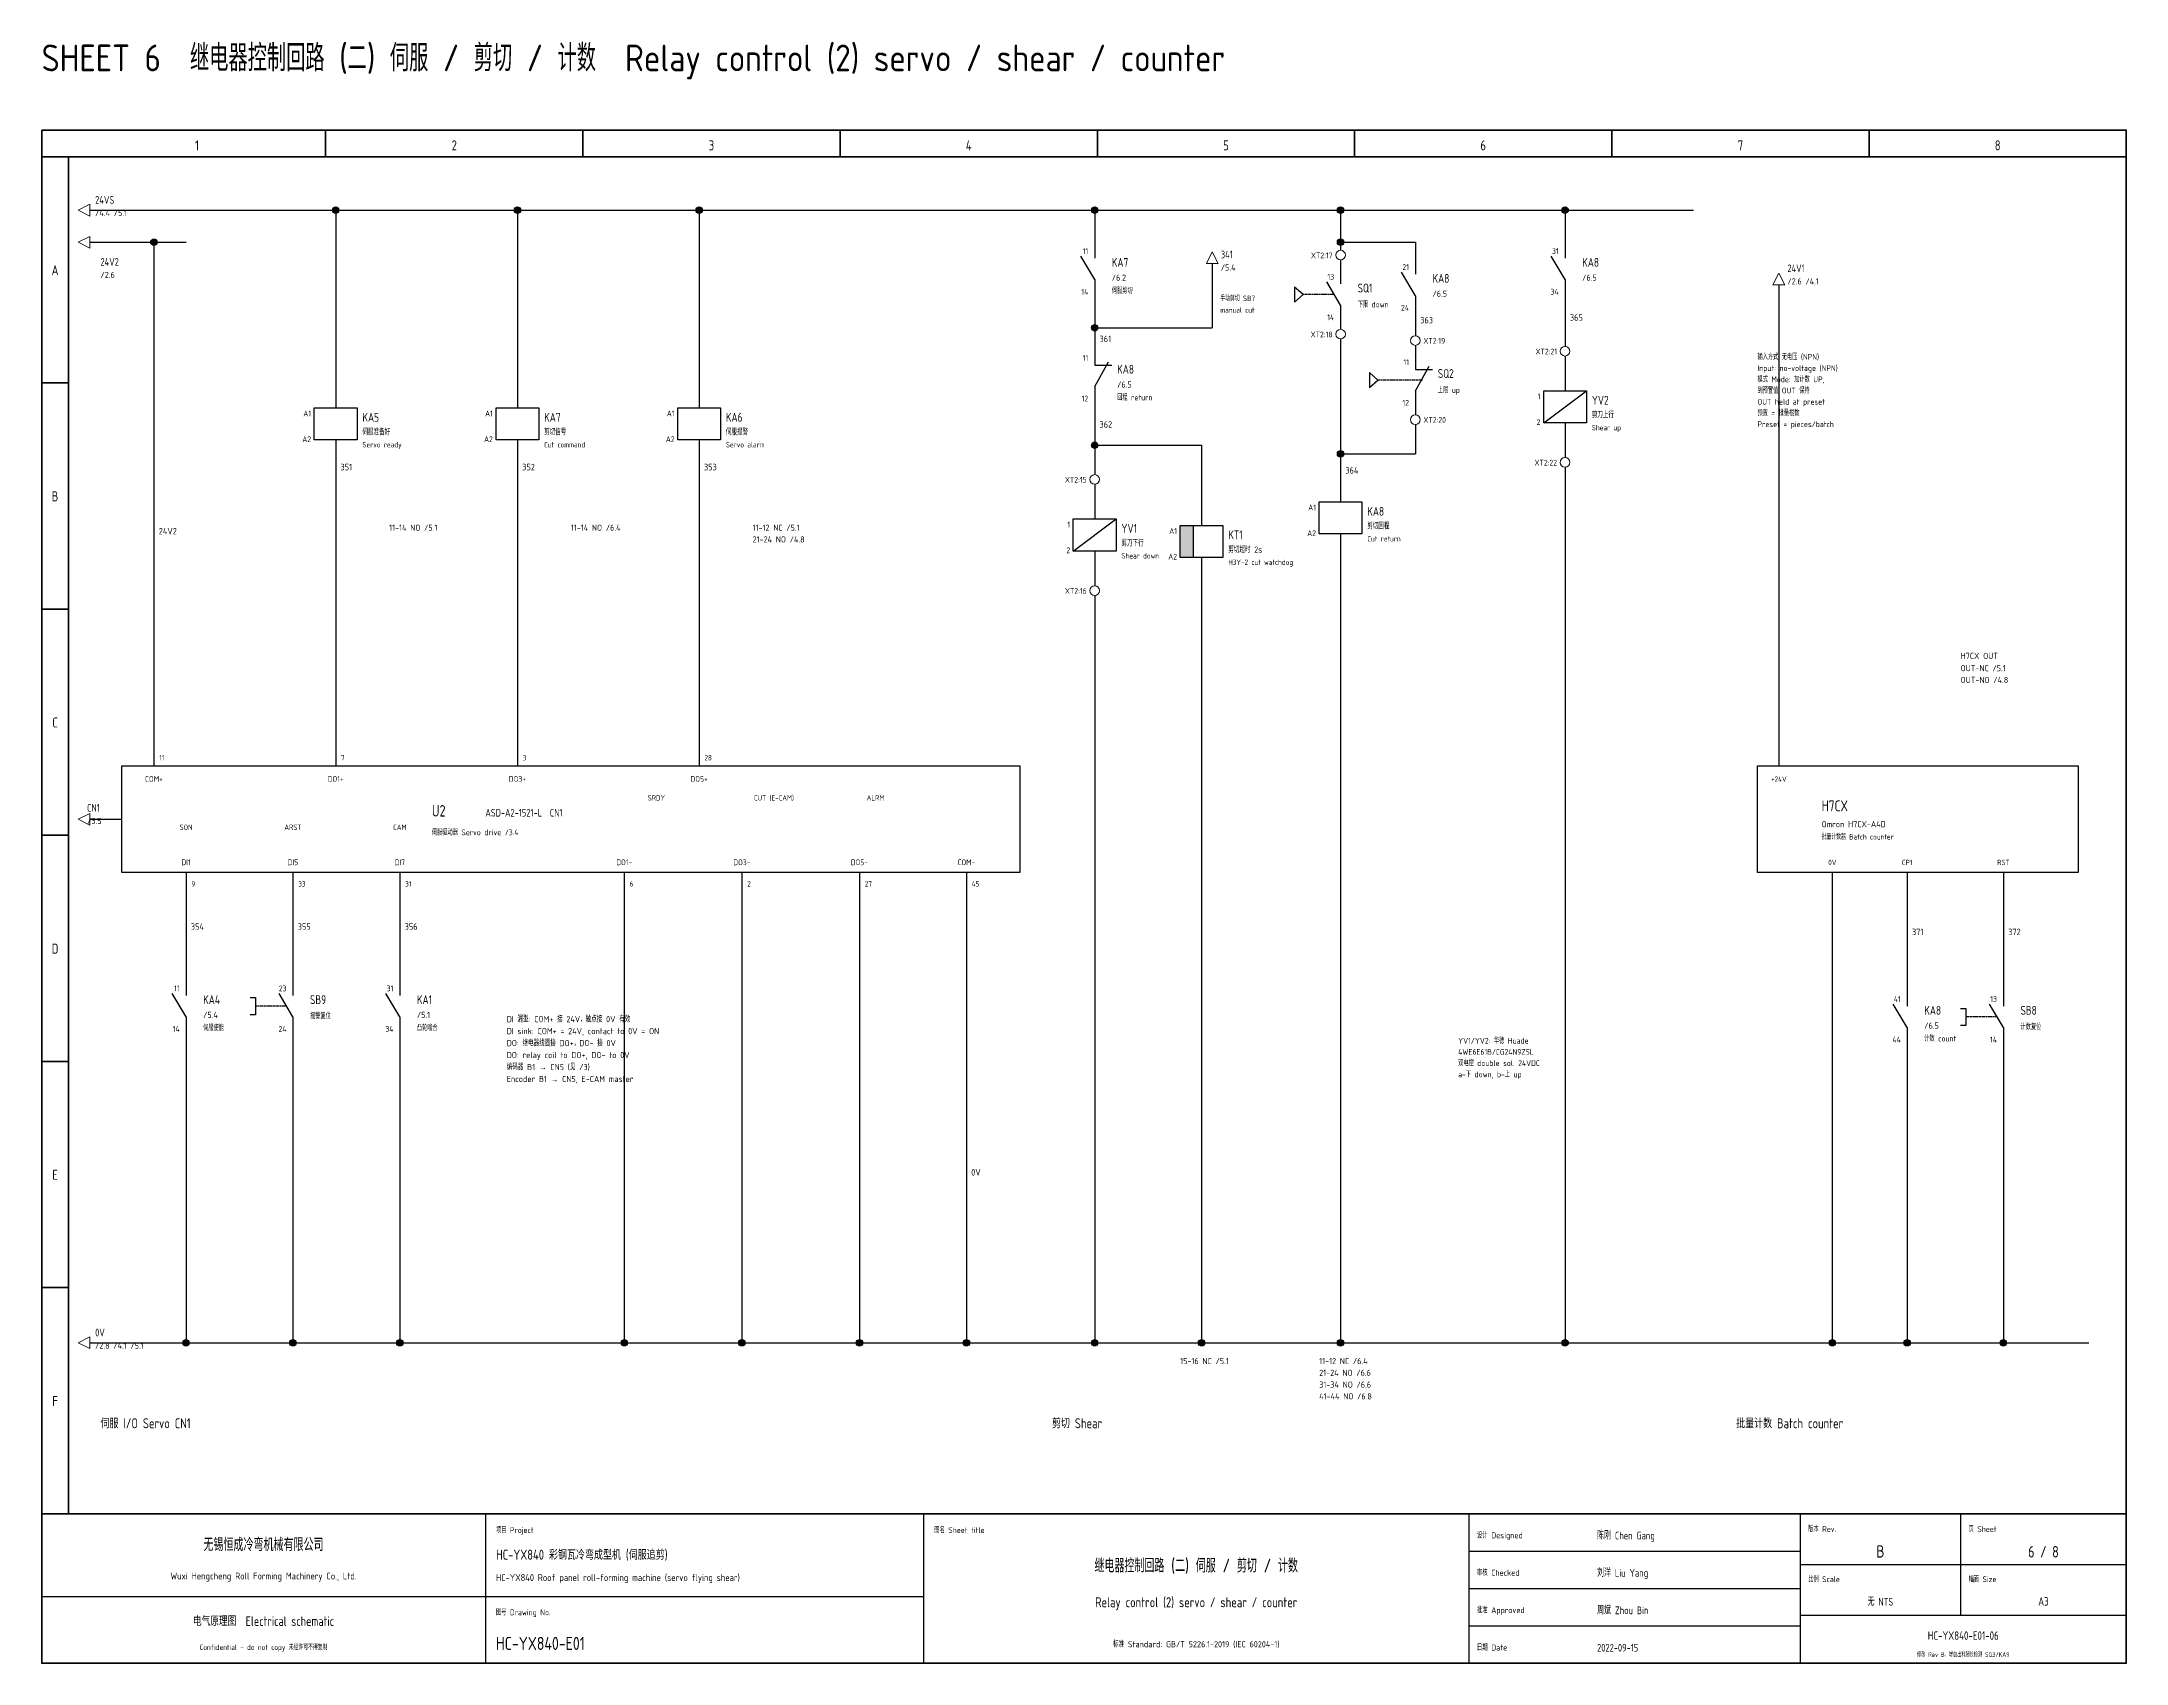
# Model space of a CAD drawing. Header units: millimetres. Extents: x 25 to 1765, y 5 to 309.
# Drawn here: x 1375 to 1765, y 5 to 308.5 of the extents above; entities that cross this region are included whole.
import ezdxf
from ezdxf.enums import TextEntityAlignment as Align

# ---------------------------------------------------------------- set-up
doc = ezdxf.new("R2010")
doc.units = ezdxf.units.MM
doc.header["$LTSCALE"] = 0.25
doc.linetypes.add('DASHED', pattern=[1.524, 1.27, -0.254])
for name, color, linetype, lineweight in [('FRAME', 8, 'Continuous', 50), ('NOTE', 7, 'Continuous', 18), ('PIN', 8, 'Continuous', 13), ('SYM', 7, 'Continuous', 25), ('TAG', 3, 'Continuous', 25), ('TERM', 6, 'Continuous', 18), ('TEXT', 7, 'Continuous', 18), ('TITLE', 8, 'Continuous', 25), ('WIRE', 1, 'Continuous', 30), ('WIRENO', 4, 'Continuous', 13), ('XREF', 5, 'Continuous', 13)]:
    doc.layers.add(name, color=color, linetype=linetype, lineweight=lineweight)
doc.styles.add('GB', font='gbenor.shx', dxfattribs={"bigfont": 'gbcbig.shx'})

msp = doc.modelspace()

# ---------------------------------------------------------------- texts
at = {"layer": 'FRAME', "style": 'GB', "width": 0.9}
for s, p in [('1', (1404.062, 288.2)), ('2', (1452.188, 288.2)), ('3', (1500.312, 288.2)), ('4', (1548.438, 288.2)), ('5', (1596.562, 288.2)), ('6', (1644.688, 288.2)), ('7', (1692.812, 288.2)), ('8', (1740.938, 288.2)), ('A', (1377.5, 264.833)), ('B', (1377.5, 222.5)), ('C', (1377.5, 180.167)), ('D', (1377.5, 137.833)), ('E', (1377.5, 95.5)), ('F', (1377.5, 53.167))]:
    msp.add_text(s, height=1.872, dxfattribs=at).set_placement(p, align=Align.CENTER)
at = {"layer": 'NOTE', "style": 'GB', "width": 0.9}
for s, height, p in [('输入方式 无电压 (NPN)', 1.08, (1696, 249)), ('模式 Mode: 加计数 UP,', 1.08, (1696, 244.8)), ('Input: no-voltage (NPN)', 1.08, (1696, 246.9)), ('到预置值 OUT 保持', 1.08, (1696, 242.7)), ('预置 = 批量根数', 1.08, (1696, 238.5)), ('OUT held at preset', 1.08, (1696, 240.6)), ('Preset = pieces/batch', 1.08, (1696, 236.4)), ('DI 漏型: COM+ 接 24V，触点接 0V 有效', 1.152, (1462, 125)), ('DI sink: COM+ = 24V, contact to 0V = ON', 1.152, (1462, 122.76)), ('DO: 继电器线圈接 DO+，DO- 接 0V', 1.152, (1462, 120.52)), ('YV1/YV2: 华德 Huade', 1.08, (1640, 121)), ('编码器 B1 → CN5 (见 /3)', 1.152, (1462, 116.04)), ('DO: relay coil to DO+, DO- to 0V', 1.152, (1462, 118.28)), ('双电控 double sol. 24VDC', 1.08, (1640, 116.8)), ('4WE6E61B/CG24N9Z5L', 1.08, (1640, 118.9)), ('Encoder B1 → CN5, E-CAM master', 1.152, (1462, 113.8)), ('a=下 down, b=上 up', 1.08, (1640, 114.7)), ('伺服 I/O Servo CN1', 1.872, (1386, 49)), ('剪切 Shear', 1.872, (1564, 49)), ('批量计数 Batch counter', 1.872, (1692, 49))]:
    msp.add_text(s, height=height, dxfattribs=at).set_placement(p)
at = {"layer": 'PIN', "style": 'GB', "width": 0.9}
for s, p in [('11', (1570.8, 268.8)), ('31', (1658.8, 268.8)), ('21', (1630.8, 265.8)), ('14', (1570.8, 261.2)), ('13', (1616.8, 264)), ('34', (1658.8, 261.2)), ('14', (1616.8, 256.4)), ('24', (1630.8, 258.2)), ('11', (1570.8, 248.8)), ('11', (1630.8, 248)), ('12', (1570.8, 241.2)), ('1', (1655.4, 241.6)), ('A1', (1425.4, 238.4)), ('A1', (1459.4, 238.4)), ('A1', (1493.4, 238.4)), ('12', (1630.8, 240.4)), ('A2', (1425.4, 233.6)), ('A2', (1459.4, 233.6)), ('A2', (1493.4, 233.6)), ('2', (1655.4, 236.8)), ('1', (1567.4, 217.6)), ('A1', (1613.4, 220.8)), ('A1', (1587.4, 216.4)), ('A2', (1613.4, 216)), ('2', (1567.4, 212.8)), ('A2', (1587.4, 211.6)), ('11', (1400.8, 130.8)), ('23', (1420.8, 130.8)), ('31', (1440.8, 130.8)), ('41', (1722.8, 128.8)), ('13', (1740.8, 128.8)), ('14', (1400.8, 123.2)), ('24', (1420.8, 123.2)), ('34', (1440.8, 123.2)), ('44', (1722.8, 121.2)), ('14', (1740.8, 121.2))]:
    msp.add_text(s, height=1.08, dxfattribs=at).set_placement(p, align=Align.RIGHT)
for s, p in [('11', (1397, 174)), ('7', (1431, 174)), ('3', (1465, 174)), ('28', (1499, 174)), ('9', (1403, 150.4)), ('33', (1423, 150.4)), ('31', (1443, 150.4)), ('6', (1485, 150.4)), ('2', (1507, 150.4)), ('27', (1529, 150.4)), ('45', (1549, 150.4))]:
    msp.add_text(s, height=1.008, dxfattribs=at).set_placement(p)
for s, height, p in [('COM+', 1.08, (1396, 170)), ('DO1+', 1.08, (1430, 170)), ('DO3+', 1.08, (1464, 170)), ('DO5+', 1.08, (1498, 170)), ('+24V', 1.008, (1700, 170)), ('DI1', 1.08, (1402, 154.4)), ('DI5', 1.08, (1422, 154.4)), ('DI7', 1.08, (1442, 154.4)), ('DO1-', 1.08, (1484, 154.4)), ('DO3-', 1.08, (1506, 154.4)), ('DO5-', 1.08, (1528, 154.4)), ('COM-', 1.08, (1548, 154.4)), ('0V', 1.008, (1710, 154.4)), ('CP1', 1.008, (1724, 154.4)), ('RST', 1.008, (1742, 154.4))]:
    msp.add_text(s, height=height, dxfattribs=at).set_placement(p, align=Align.CENTER)
at = {"layer": 'TAG', "style": 'GB', "width": 0.9}
for s, height, p in [('KA7', 1.656, (1575.2, 266.4)), ('KA8', 1.656, (1663.2, 266.4)), ('SQ1', 1.656, (1621.2, 261.6)), ('KA8', 1.656, (1635.2, 263.4)), ('KA8', 1.656, (1576.2, 246.4)), ('SQ2', 1.656, (1636.2, 245.6)), ('YV2', 1.656, (1665, 240.6)), ('KA5', 1.656, (1435, 237.4)), ('KA7', 1.656, (1469, 237.4)), ('KA6', 1.656, (1503, 237.4)), ('KA8', 1.656, (1623, 219.8)), ('YV1', 1.656, (1577, 216.6)), ('KT1', 1.656, (1597, 215.4)), ('U2', 2.16, (1448, 163.5)), ('H7CX', 2.016, (1708, 164.5)), ('KA4', 1.656, (1405.2, 128.4)), ('SB9', 1.656, (1425.2, 128.4)), ('KA1', 1.656, (1445.2, 128.4)), ('KA8', 1.656, (1727.2, 126.4)), ('SB8', 1.656, (1745.2, 126.4))]:
    msp.add_text(s, height=height, dxfattribs=at).set_placement(p)
at = {"layer": 'TERM', "style": 'GB', "width": 0.9}
for s, p in [('XT2:17', (1616.5, 268)), ('XT2:18', (1616.5, 253.2)), ('XT2:21', (1658.5, 250)), ('XT2:22', (1658.5, 229.2)), ('XT2:15', (1570.5, 226)), ('XT2:16', (1570.5, 205.2))]:
    msp.add_text(s, height=1.08, dxfattribs=at).set_placement(p, align=Align.RIGHT)
for s, p in [('XT2:19', (1633.5, 252)), ('XT2:20', (1633.5, 237.2))]:
    msp.add_text(s, height=1.08, dxfattribs=at).set_placement(p)
at = {"layer": 'TEXT', "style": 'GB', "width": 0.9}
for s, height, p in [('伺服剪切', 1.08, (1575.2, 261.4)), ('手动剪切 SB7', 1.008, (1595.5, 260)), ('manual cut', 1.008, (1595.5, 257.8)), ('下限 down', 1.08, (1621.2, 258.8)), ('回程 return', 1.08, (1576.2, 241.4)), ('上限 up', 1.08, (1636.2, 242.8)), ('剪刀上行', 1.152, (1665, 238.1)), ('伺服准备好', 1.152, (1435, 234.9)), ('剪切信号', 1.152, (1469, 234.9)), ('伺服报警', 1.152, (1503, 234.9)), ('Shear up', 1.008, (1665, 235.8)), ('Servo ready', 1.008, (1435, 232.6)), ('Cut command', 1.008, (1469, 232.6)), ('Servo alarm', 1.008, (1503, 232.6)), ('剪切回程', 1.152, (1623, 217.3)), ('剪刀下行', 1.152, (1577, 214.1)), ('Cut return', 1.008, (1623, 215)), ('Shear down', 1.008, (1577, 211.8)), ('剪切超时 2s', 1.152, (1597, 212.9)), ('H3Y-2 cut watchdog', 1.008, (1597, 210.6)), ('ASD-A2-1521-L  CN1', 1.44, (1458, 163.5)), ('批量计数器 Batch counter', 1.008, (1708, 159.2)), ('Omron H7CX-A4D', 1.152, (1708, 161.5)), ('报警复位', 1.08, (1425.2, 125.6)), ('计数复位', 1.08, (1745.2, 123.6)), ('伺服使能', 1.08, (1405.2, 123.4)), ('凸轮啮合', 1.08, (1445.2, 123.4)), ('计数 count', 1.08, (1727.2, 121.4))]:
    msp.add_text(s, height=height, dxfattribs=at).set_placement(p)
for s, p in [('SRDY', (1490, 166.5)), ('CUT (E-CAM)', (1512, 166.5)), ('ALRM', (1531, 166.5)), ('SON', (1402, 161)), ('ARST', (1422, 161)), ('CAM', (1442, 161))]:
    msp.add_text(s, height=1.008, dxfattribs=at).set_placement(p, align=Align.CENTER)
at = {"layer": 'TITLE', "style": 'GB'}
msp.add_text('SHEET 6  继电器控制回路 (二) 伺服 / 剪切 / 计数  Relay control (2) servo / shear / counter', height=5, dxfattribs=at).set_placement((1375, 303))
at = {"layer": 'TITLE', "style": 'GB', "width": 0.9}
for s, height, p in [('无锡恒成冷弯机械有限公司', 2.448, (1416.5, 26)), ('继电器控制回路 (二) 伺服 / 剪切 / 计数', 2.592, (1591, 22)), ('B', 2.304, (1719, 24.8)), ('6 / 8', 2.16, (1749.5, 24.8)), ('Wuxi Hengcheng Roll Forming Machinery Co., Ltd.', 1.296, (1416.5, 20.7)), ('Relay control (2) servo / shear / counter', 1.872, (1591, 15.5)), ('无 NTS', 1.44, (1719, 15.8)), ('A3', 1.584, (1749.5, 15.8)), ('电气原理图  Electrical schematic', 1.8, (1416.5, 12)), ('Confidential - do not copy 未经许可不得复制', 1.008, (1416.5, 7.5)), ('标准 Standard: GB/T 5226.1-2019 (IEC 60204-1)', 1.152, (1591, 8)), ('HC-YX840-E01-06', 1.584, (1734.5, 9.4)), ('修改 Rev B: 增加出料超长检测 SQ3/KA9', 0.864, (1734.5, 6.2))]:
    msp.add_text(s, height=height, dxfattribs=at).set_placement(p, align=Align.CENTER)
for s, height, p in [('项目 Project', 1.08, (1460, 29.4)), ('图名 Sheet title', 1.08, (1542, 29.4)), ('设计 Designed', 1.116, (1643.5, 28.4)), ('陈刚 Chen Gang', 1.44, (1666, 28.2)), ('版本 Rev.', 1.08, (1705.5, 29.6)), ('页 Sheet', 1.08, (1735.5, 29.6)), ('HC-YX840 彩钢瓦冷弯成型机 (伺服追剪)', 1.872, (1460, 24.4)), ('HC-YX840 Roof panel roll-forming machine (servo flying shear)', 1.296, (1460, 20.4)), ('审核 Checked', 1.116, (1643.5, 21.4)), ('刘洋 Liu Yang', 1.44, (1666, 21.2)), ('比例 Scale', 1.08, (1705.5, 20.2)), ('幅面 Size', 1.08, (1735.5, 20.2)), ('批准 Approved', 1.116, (1643.5, 14.4)), ('周斌 Zhou Bin', 1.44, (1666, 14.2)), ('图号 Drawing No.', 1.08, (1460, 14)), ('HC-YX840-E01', 2.448, (1460, 7.5)), ('日期 Date', 1.116, (1643.5, 7.4)), ('2022-09-15', 1.44, (1666, 7.2))]:
    msp.add_text(s, height=height, dxfattribs=at).set_placement(p)
at = {"layer": 'WIRENO', "style": 'GB', "width": 0.9}
for s, p in [('365', (1660.9, 256.3)), ('361', (1572.9, 252.3)), ('363', (1632.9, 255.8)), ('362', (1572.9, 236.3)), ('351', (1430.9, 228.3)), ('352', (1464.9, 228.3)), ('353', (1498.9, 228.3)), ('364', (1618.9, 227.7)), ('24V2', (1396.9, 216.3)), ('354', (1402.9, 142.3)), ('355', (1422.9, 142.3)), ('356', (1442.9, 142.3)), ('371', (1724.9, 141.3)), ('372', (1742.9, 141.3)), ('0V', (1548.9, 96.3))]:
    msp.add_text(s, height=1.224, dxfattribs=at).set_placement(p)
at = {"layer": 'XREF', "style": 'GB', "width": 0.9}
for s, height, p in [('24VS', 1.44, (1385, 278.2)), ('/4.4 /5.1', 1.152, (1385, 275.9)), ('341', 1.44, (1595.6, 268)), ('24V2', 1.44, (1386, 266.6)), ('/2.6', 1.152, (1386, 264.3)), ('/5.4', 1.152, (1595.6, 265.7)), ('24V1', 1.44, (1701.6, 265.4)), ('/6.2', 1.152, (1575.2, 263.8)), ('/6.5', 1.152, (1635.2, 260.8)), ('/6.5', 1.152, (1663.2, 263.8)), ('/2.6 /4.1', 1.152, (1701.6, 263.1)), ('/6.5', 1.152, (1576.2, 243.8)), ('11-14 NO /5.1', 1.152, (1440, 217)), ('11-14 NO /5.1', 1.152, (1440, 217)), ('11-14 NO /6.4', 1.152, (1474, 217)), ('11-14 NO /6.4', 1.152, (1474, 217)), ('11-12 NC /5.1', 1.152, (1508, 217)), ('11-12 NC /5.1', 1.152, (1508, 217)), ('21-24 NO /4.8', 1.152, (1508, 214.8)), ('21-24 NO /4.8', 1.152, (1508, 214.8)), ('H7CX OUT', 1.152, (1734, 193)), ('H7CX OUT', 1.152, (1734, 193)), ('OUT-NC /5.1', 1.152, (1734, 190.7)), ('OUT-NC /5.1', 1.152, (1734, 190.7)), ('OUT-NO /4.8', 1.152, (1734, 188.5)), ('OUT-NO /4.8', 1.152, (1734, 188.5)), ('CN1', 1.44, (1383.5, 164.4)), ('/3.5', 1.152, (1383.5, 162.1)), ('伺服驱动器 Servo drive /3.4', 1.08, (1448, 160)), ('/5.4', 1.152, (1405.2, 125.8)), ('/5.1', 1.152, (1445.2, 125.8)), ('/6.5', 1.152, (1727.2, 123.8)), ('0V', 1.44, (1385, 66.2)), ('/2.8 /4.1 /5.1', 1.152, (1385, 63.9)), ('15-16 NC /5.1', 1.152, (1588, 61)), ('15-16 NC /5.1', 1.152, (1588, 61)), ('11-12 NC /6.4', 1.152, (1614, 61)), ('11-12 NC /6.4', 1.152, (1614, 61)), ('21-24 NO /6.6', 1.152, (1614, 58.8)), ('21-24 NO /6.6', 1.152, (1614, 58.8)), ('31-34 NO /6.6', 1.152, (1614, 56.6)), ('31-34 NO /6.6', 1.152, (1614, 56.6)), ('41-44 NO /6.8', 1.152, (1614, 54.4)), ('41-44 NO /6.8', 1.152, (1614, 54.4))]:
    msp.add_text(s, height=height, dxfattribs=at).set_placement(p)

# ---------------------------------------------------------------- hatches: boundary and pattern name
at = {"layer": 'SYM'}
msp.add_hatch(color=7, dxfattribs=at).paths.add_polyline_path([(1588, 218), (1590.4, 218), (1590.4, 212), (1588, 212)])
at = {"layer": 'WIRE'}
h = msp.add_hatch(color=7, dxfattribs=at)
edge = h.paths.add_edge_path()
edge.add_arc((1430, 277), 0.6, 0, 360)
h = msp.add_hatch(color=7, dxfattribs=at)
edge = h.paths.add_edge_path()
edge.add_arc((1464, 277), 0.6, 0, 360)
h = msp.add_hatch(color=7, dxfattribs=at)
edge = h.paths.add_edge_path()
edge.add_arc((1498, 277), 0.6, 0, 360)
h = msp.add_hatch(color=7, dxfattribs=at)
edge = h.paths.add_edge_path()
edge.add_arc((1572, 277), 0.6, 0, 360)
h = msp.add_hatch(color=7, dxfattribs=at)
edge = h.paths.add_edge_path()
edge.add_arc((1618, 277), 0.6, 0, 360)
h = msp.add_hatch(color=7, dxfattribs=at)
edge = h.paths.add_edge_path()
edge.add_arc((1660, 277), 0.6, 0, 360)
h = msp.add_hatch(color=7, dxfattribs=at)
edge = h.paths.add_edge_path()
edge.add_arc((1396, 271), 0.6, 0, 360)
h = msp.add_hatch(color=7, dxfattribs=at)
edge = h.paths.add_edge_path()
edge.add_arc((1618, 271), 0.6, 0, 360)
h = msp.add_hatch(color=7, dxfattribs=at)
edge = h.paths.add_edge_path()
edge.add_arc((1572, 255), 0.6, 0, 360)
h = msp.add_hatch(color=7, dxfattribs=at)
edge = h.paths.add_edge_path()
edge.add_arc((1572, 233), 0.6, 0, 360)
h = msp.add_hatch(color=7, dxfattribs=at)
edge = h.paths.add_edge_path()
edge.add_arc((1618, 231.4), 0.6, 0, 360)
h = msp.add_hatch(color=7, dxfattribs=at)
edge = h.paths.add_edge_path()
edge.add_arc((1402, 65), 0.6, 0, 360)
h = msp.add_hatch(color=7, dxfattribs=at)
edge = h.paths.add_edge_path()
edge.add_arc((1422, 65), 0.6, 0, 360)
h = msp.add_hatch(color=7, dxfattribs=at)
edge = h.paths.add_edge_path()
edge.add_arc((1442, 65), 0.6, 0, 360)
h = msp.add_hatch(color=7, dxfattribs=at)
edge = h.paths.add_edge_path()
edge.add_arc((1484, 65), 0.6, 0, 360)
h = msp.add_hatch(color=7, dxfattribs=at)
edge = h.paths.add_edge_path()
edge.add_arc((1506, 65), 0.6, 0, 360)
h = msp.add_hatch(color=7, dxfattribs=at)
edge = h.paths.add_edge_path()
edge.add_arc((1528, 65), 0.6, 0, 360)
h = msp.add_hatch(color=7, dxfattribs=at)
edge = h.paths.add_edge_path()
edge.add_arc((1548, 65), 0.6, 0, 360)
h = msp.add_hatch(color=7, dxfattribs=at)
edge = h.paths.add_edge_path()
edge.add_arc((1572, 65), 0.6, 0, 360)
h = msp.add_hatch(color=7, dxfattribs=at)
edge = h.paths.add_edge_path()
edge.add_arc((1592, 65), 0.6, 0, 360)
h = msp.add_hatch(color=7, dxfattribs=at)
edge = h.paths.add_edge_path()
edge.add_arc((1618, 65), 0.6, 0, 360)
h = msp.add_hatch(color=7, dxfattribs=at)
edge = h.paths.add_edge_path()
edge.add_arc((1660, 65), 0.6, 0, 360)
h = msp.add_hatch(color=7, dxfattribs=at)
edge = h.paths.add_edge_path()
edge.add_arc((1710, 65), 0.6, 0, 360)
h = msp.add_hatch(color=7, dxfattribs=at)
edge = h.paths.add_edge_path()
edge.add_arc((1724, 65), 0.6, 0, 360)
h = msp.add_hatch(color=7, dxfattribs=at)
edge = h.paths.add_edge_path()
edge.add_arc((1742, 65), 0.6, 0, 360)

# ---------------------------------------------------------------- linework, layer by layer
at = {"layer": 'FRAME'}
for p, q in [((1428.125, 292), (1428.125, 287)), ((1476.25, 292), (1476.25, 287)), ((1524.375, 292), (1524.375, 287)), ((1572.5, 292), (1572.5, 287)), ((1620.625, 292), (1620.625, 287)), ((1668.75, 292), (1668.75, 287)), ((1716.875, 292), (1716.875, 287)), ((1375, 287), (1765, 287)), ((1380, 287), (1380, 33)), ((1375, 244.667), (1380, 244.667)), ((1375, 202.333), (1380, 202.333)), ((1375, 160), (1380, 160)), ((1375, 117.667), (1380, 117.667)), ((1375, 75.333), (1380, 75.333)), ((1375, 33), (1765, 33))]:
    msp.add_line(p, q, dxfattribs=at)
msp.add_lwpolyline([(1375, 292), (1765, 292), (1765, 5), (1375, 5)], close=True, dxfattribs=at)
at = {"layer": 'SYM'}
for p, q in [((1572, 271), (1572, 268)), ((1660, 271), (1660, 268)), ((1572, 264), (1569.4, 268.4)), ((1618, 266.2), (1618, 263.2)), ((1632, 261), (1629.4, 265.4)), ((1632, 268), (1632, 265)), ((1660, 264), (1657.4, 268.4)), ((1572, 264), (1572, 261)), ((1618, 259.2), (1615.4, 263.6)), ((1660, 264), (1660, 261)), ((1618, 259.2), (1618, 256.2)), ((1632, 261), (1632, 258)), ((1572, 251), (1572, 248)), ((1632, 250.2), (1632, 247.2)), ((1572, 244), (1574.6, 248.6)), ((1572, 248), (1575.2, 248)), ((1632, 243.2), (1634.6, 247.8)), ((1632, 247.2), (1635.2, 247.2)), ((1660, 246.2), (1660, 243.2)), ((1430, 243), (1430, 240)), ((1464, 243), (1464, 240)), ((1498, 243), (1498, 240)), ((1572, 244), (1572, 241)), ((1632, 243.2), (1632, 240.2)), ((1656, 237.2), (1664, 243.2)), ((1430, 234), (1430, 231)), ((1464, 234), (1464, 231)), ((1498, 234), (1498, 231)), ((1660, 237.2), (1660, 234.2)), ((1618, 225.4), (1618, 222.4)), ((1568, 213.2), (1576, 219.2)), ((1572, 222.2), (1572, 219.2)), ((1592, 221), (1592, 218)), ((1618, 216.4), (1618, 213.4)), ((1572, 213.2), (1572, 210.2)), ((1592, 212), (1592, 209)), ((1402, 133), (1402, 130)), ((1422, 133), (1422, 130)), ((1442, 133), (1442, 130)), ((1402, 126), (1399.4, 130.4)), ((1422, 126), (1419.4, 130.4)), ((1442, 126), (1439.4, 130.4)), ((1724, 131), (1724, 128)), ((1742, 131), (1742, 128)), ((1402, 126), (1402, 123)), ((1422, 126), (1422, 123)), ((1442, 126), (1442, 123)), ((1724, 124), (1721.4, 128.4)), ((1742, 124), (1739.4, 128.4)), ((1724, 124), (1724, 121)), ((1742, 124), (1742, 121))]:
    msp.add_line(p, q, dxfattribs=at)
at = {"layer": 'SYM', "linetype": 'DASHED'}
for p, q in [((1616.7, 261.2), (1611, 261.2)), ((1633.3, 245.2), (1625, 245.2)), ((1420.7, 128), (1415, 128)), ((1740.7, 126), (1735, 126))]:
    msp.add_line(p, q, dxfattribs=at)
at = {"layer": 'SYM'}
for points in [[(1611, 261.2), (1609.4, 262.6), (1609.4, 259.8)], [(1625, 245.2), (1623.4, 246.6), (1623.4, 243.8)], [(1656, 243.2), (1664, 243.2), (1664, 237.2), (1656, 237.2)], [(1426, 240), (1434, 240), (1434, 234), (1426, 234)], [(1460, 240), (1468, 240), (1468, 234), (1460, 234)], [(1494, 240), (1502, 240), (1502, 234), (1494, 234)], [(1614, 222.4), (1622, 222.4), (1622, 216.4), (1614, 216.4)], [(1568, 219.2), (1576, 219.2), (1576, 213.2), (1568, 213.2)], [(1588, 218), (1596, 218), (1596, 212), (1588, 212)], [(1588, 218), (1590.4, 218), (1590.4, 212), (1588, 212)], [(1390, 173), (1558, 173), (1558, 153), (1390, 153)], [(1696, 173), (1756, 173), (1756, 153), (1696, 153)]]:
    msp.add_lwpolyline(points, close=True, dxfattribs=at)
for points in [[(1414, 129.6), (1415, 129.6), (1415, 126.4), (1414, 126.4)], [(1734, 127.6), (1735, 127.6), (1735, 124.4), (1734, 124.4)]]:
    msp.add_lwpolyline(points, dxfattribs=at)
at = {"layer": 'TERM'}
for centre in [(1618, 268.6), (1618, 253.8), (1632, 252.6), (1660, 250.6), (1632, 237.8), (1660, 229.8), (1572, 226.6), (1572, 205.8)]:
    msp.add_circle(centre, 0.9, dxfattribs=at)
at = {"layer": 'TITLE'}
for p, q in [((1458, 33), (1458, 5)), ((1540, 33), (1540, 5)), ((1642, 33), (1642, 5)), ((1704, 33), (1704, 5)), ((1734, 33), (1734, 14)), ((1642, 26), (1704, 26)), ((1704, 23.5), (1765, 23.5)), ((1375, 17.5), (1458, 17.5)), ((1458, 17.5), (1540, 17.5)), ((1642, 19), (1704, 19)), ((1642, 12), (1704, 12)), ((1704, 14), (1765, 14))]:
    msp.add_line(p, q, dxfattribs=at)
at = {"layer": 'WIRE'}
for p, q in [((1384, 277), (1684, 277)), ((1430, 277), (1430, 243)), ((1464, 277), (1464, 243)), ((1498, 277), (1498, 243)), ((1572, 277), (1572, 271)), ((1618, 277), (1618, 271)), ((1660, 277), (1660, 271)), ((1384, 271), (1402, 271)), ((1396, 271), (1402, 271)), ((1396, 271), (1396, 173)), ((1618, 271), (1632, 271)), ((1618, 271), (1618, 269.5)), ((1632, 271), (1632, 268)), ((1594, 267), (1594, 255)), ((1618, 267.7), (1618, 266.2)), ((1700, 263), (1700, 173)), ((1572, 261), (1572, 255)), ((1632, 258), (1632, 255)), ((1660, 261), (1660, 253)), ((1572, 255), (1594, 255)), ((1572, 255), (1572, 251)), ((1618, 256.2), (1618, 254.7)), ((1632, 255), (1632, 253.5)), ((1618, 252.9), (1618, 251.4)), ((1618, 251.4), (1618, 231.4)), ((1632, 251.7), (1632, 250.2)), ((1660, 253), (1660, 251.5)), ((1660, 249.7), (1660, 248.2)), ((1660, 248.2), (1660, 246.2)), ((1572, 241), (1572, 233)), ((1632, 240.2), (1632, 238.7)), ((1632, 236.9), (1632, 235.4)), ((1632, 235.4), (1632, 231.4)), ((1660, 234.2), (1660, 232.2)), ((1430, 231), (1430, 227)), ((1464, 231), (1464, 227)), ((1498, 231), (1498, 227)), ((1572, 233), (1592, 233)), ((1572, 233), (1572, 229)), ((1592, 233), (1592, 221)), ((1618, 231.4), (1632, 231.4)), ((1618, 231.4), (1618, 225.4)), ((1660, 232.2), (1660, 230.7)), ((1430, 227), (1430, 173)), ((1464, 227), (1464, 173)), ((1498, 227), (1498, 173)), ((1572, 229), (1572, 227.5)), ((1660, 228.9), (1660, 227.4)), ((1660, 227.4), (1660, 65)), ((1572, 225.7), (1572, 224.2)), ((1572, 224.2), (1572, 222.2)), ((1618, 213.4), (1618, 65)), ((1572, 210.2), (1572, 208.2)), ((1572, 208.2), (1572, 206.7)), ((1592, 209), (1592, 65)), ((1572, 204.9), (1572, 203.4)), ((1572, 203.4), (1572, 65)), ((1384, 163), (1390, 163)), ((1402, 153), (1402, 133)), ((1422, 153), (1422, 133)), ((1442, 153), (1442, 133)), ((1484, 153), (1484, 65)), ((1506, 153), (1506, 65)), ((1528, 153), (1528, 65)), ((1548, 153), (1548, 65)), ((1710, 153), (1710, 65)), ((1724, 153), (1724, 131)), ((1742, 153), (1742, 131)), ((1402, 123), (1402, 65)), ((1422, 123), (1422, 65)), ((1442, 123), (1442, 65)), ((1724, 121), (1724, 65)), ((1742, 121), (1742, 65)), ((1384, 65), (1758, 65))]:
    msp.add_line(p, q, dxfattribs=at)
for centre in [(1430, 277), (1464, 277), (1498, 277), (1572, 277), (1618, 277), (1660, 277), (1396, 271), (1618, 271), (1572, 255), (1572, 233), (1618, 231.4), (1402, 65), (1422, 65), (1442, 65), (1484, 65), (1506, 65), (1528, 65), (1548, 65), (1572, 65), (1592, 65), (1618, 65), (1660, 65), (1710, 65), (1724, 65), (1742, 65)]:
    msp.add_circle(centre, 0.6, dxfattribs=at)
at = {"layer": 'XREF'}
for points in [[(1381.8, 277), (1384, 278.1), (1384, 275.9)], [(1381.8, 271), (1384, 272.1), (1384, 269.9)], [(1594, 269.2), (1592.9, 267), (1595.1, 267)], [(1700, 265.2), (1698.9, 263), (1701.1, 263)], [(1381.8, 163), (1384, 164.1), (1384, 161.9)], [(1381.8, 65), (1384, 66.1), (1384, 63.9)]]:
    msp.add_lwpolyline(points, close=True, dxfattribs=at)

msp.set_redraw_order([(e.dxf.handle, doc.entitydb.next_handle()) for e in msp.query("TEXT MTEXT ATTDEF DIMENSION ARC_DIMENSION")])  # texts and dimensions are drawn at this point

doc.saveas('drawing.dxf')
